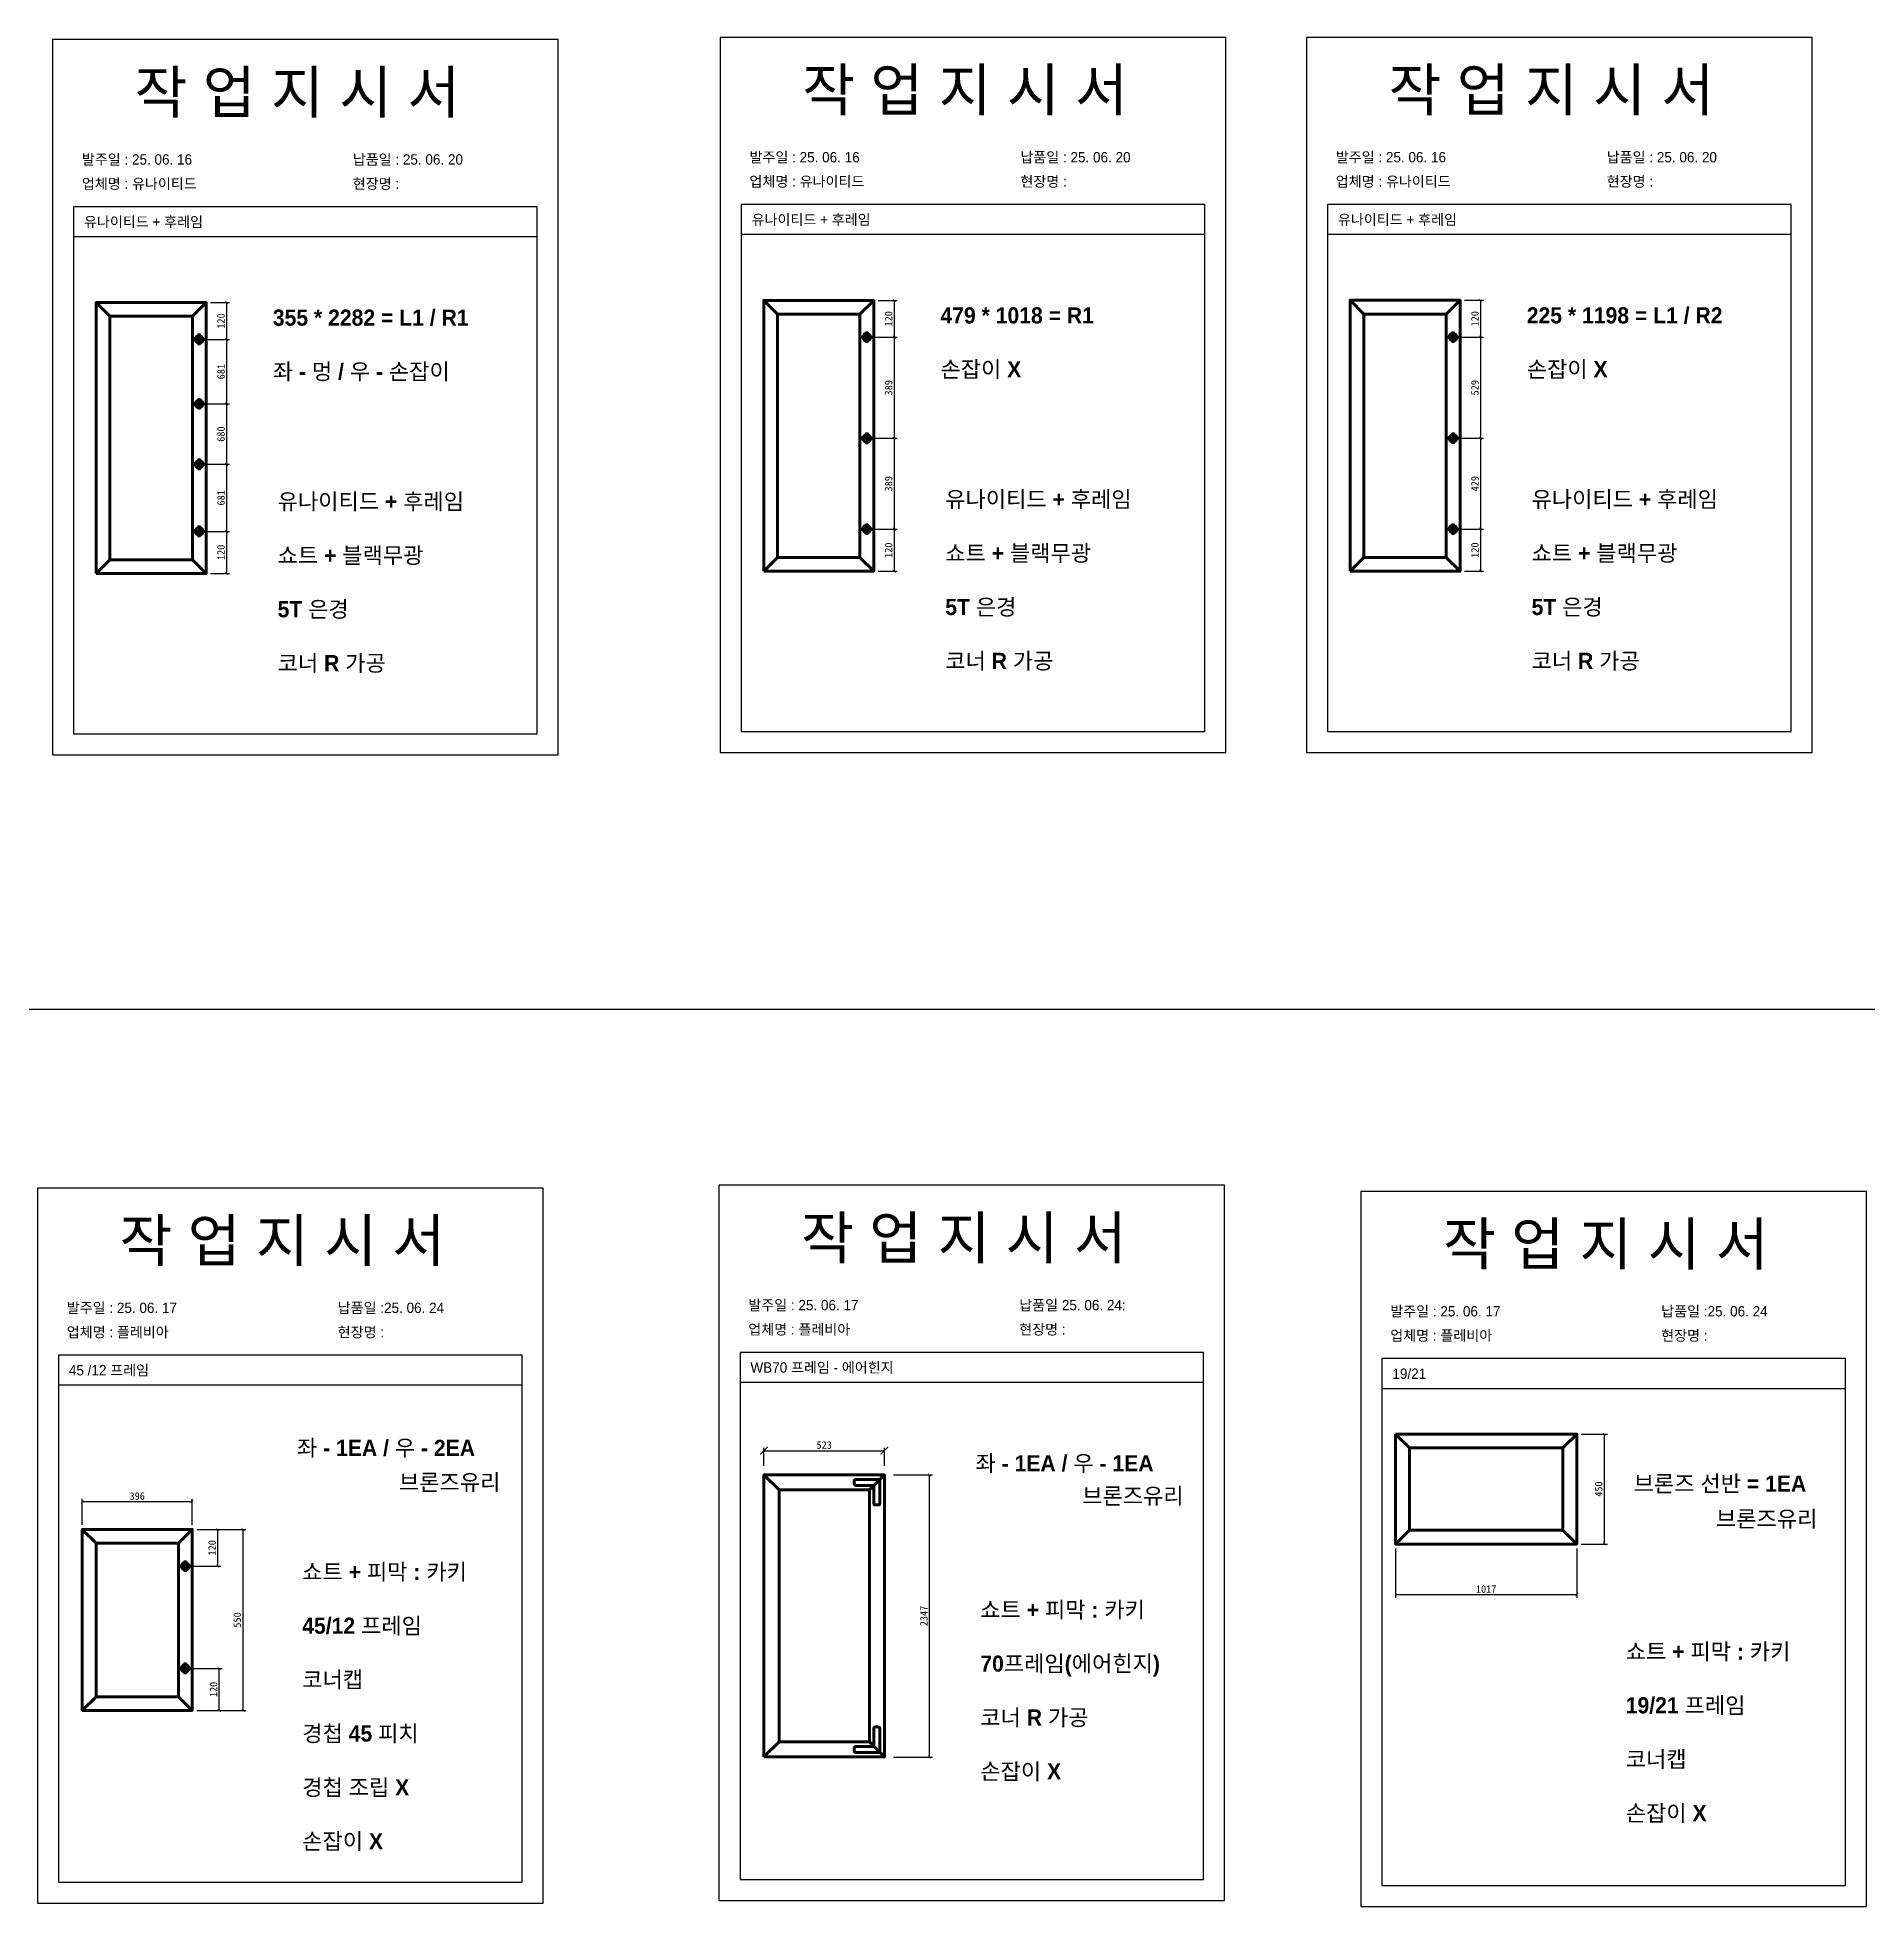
# Model space of a CAD drawing. Header units: millimetres. Extents: x -44117 to 256353, y -2095463 to 65325.
# Drawn here: x 110806 to 116882, y -157762 to -151552 of the extents above; entities that cross this region are included whole.
import ezdxf

# ---------------------------------------------------------------- set-up
doc = ezdxf.new("R2010")
doc.units = ezdxf.units.MM
doc.header["$LTSCALE"] = 10
doc.layers.add('Layer1', color=7, linetype='Continuous', lineweight=70)
doc.dimstyles.new('ISO-25', dxfattribs={"dimtxt": 2.5, "dimasz": 2.5, "dimexe": 1, "dimexo": 1, "dimtad": 1, "dimtxsty": 'Standard', "dimblk": 'ARCHTICK', "dimcen": 2.5, "dimadec": 0, "dimazin": 0, "dimtfac": 1, "dimtmove": 0, "dimatfit": 3, "dimfxl": 0, "dimarcsym": 0})

msp = doc.modelspace()

# ---------------------------------------------------------------- texts
at = {"attachment_point": 1}
for s, width, gutter_width, heights, insert, char_height in [('{\\fGulim|b0|i0|c129|p50;작 업 지 시 서}', 3307.3198183, 12.5, [-155.84554], (111128.61473, -151663.57985), 140), ('{\\fGulim|b0|i0|c129|p50;작 업 지 시 서}', 3307.3198183, 12.5, [-155.84554], (113346.48354, -151656.23024), 140), ('{\\fGulim|b0|i0|c129|p50;작 업 지 시 서}', 3307.3198183, 12.5, [-155.84554], (115294.29973, -151656.11443), 140), ('{\\fGulim|b0|i0|c129|p50;발주일 : 25. 06. 16}', 3307.3198183, 12.5, [34.50412], (110953.40537, -151940.30028), 34.3), ('{\\fGulim|b0|i0|c129|p50;납품일 : 25. 06. 20}', 3307.3198183, 12.5, [37.67976], (111853.38335, -151940.30028), 34.3), ('{\\fGulim|b0|i0|c129|p50;발주일 : 25. 06. 16}', 3307.3198183, 12.5, [34.50412], (113171.27419, -151932.95066), 34.3), ('{\\fGulim|b0|i0|c129|p50;납품일 : 25. 06. 20}', 3307.3198183, 12.5, [37.67976], (114071.25217, -151932.95066), 34.3), ('{\\fGulim|b0|i0|c129|p50;발주일 : 25. 06. 16}', 3307.3198183, 12.5, [34.50412], (115119.09037, -151932.83485), 34.3), ('{\\fGulim|b0|i0|c129|p50;납품일 : 25. 06. 20}', 3307.3198183, 12.5, [37.67976], (116019.06835, -151932.83485), 34.3), ('{\\fGulim|b0|i0|c129|p50;업체명 : 유나이티드}', 3307.3198183, 12.5, [36.11279], (110953.40537, -152020.95645), 34.3), ('{\\fGulim|b0|i0|c129|p50;현장명 : }', 3307.3198183, 12.5, [-38.2735], (111853.38335, -152020.95645), 34.3), ('{\\fGulim|b0|i0|c129|p50;업체명 : 유나이티드}', 3307.3198183, 12.5, [36.11279], (113171.27419, -152013.60684), 34.3), ('{\\fGulim|b0|i0|c129|p50;현장명 : }', 3307.3198183, 12.5, [-38.2735], (114071.25217, -152013.60684), 34.3), ('{\\fGulim|b0|i0|c129|p50;업체명 : 유나이티드}', 3307.3198183, 12.5, [36.11279], (115119.09037, -152013.49103), 34.3), ('{\\fGulim|b0|i0|c129|p50;현장명 : }', 3307.3198183, 12.5, [-38.2735], (116019.06835, -152013.49103), 34.3), ('{\\fGulim|b0|i0|c129|p50;유나이티드 + 후레임}', 3307.3198183, 12.5, [38.31917], (110960.44757, -152147.62255), 34.3), ('{\\fGulim|b0|i0|c129|p50;유나이티드 + 후레임}', 3307.3198183, 12.5, [38.31917], (113178.31639, -152140.27294), 34.3), ('{\\fGulim|b0|i0|c129|p50;유나이티드 + 후레임}', 3307.3198183, 12.5, [38.31917], (115126.13257, -152140.15713), 34.3), ('{\\fGulim|b1|i0|c129|p50;355 * 2282 = L1 / R1\\P\\P좌 - 멍 / 우 - 손잡이}', 3452.1381003, 13.04734, [-248.83742], (111587.82871, -152456.11665), 53.7028516), ('{\\fGulim|b1|i0|c129|p50;479 * 1018 = R1\\P\\P손잡이 X}', 3452.1381003, 13.04734, [-238.82141], (113805.69752, -152448.76704), 53.7028516), ('{\\fGulim|b1|i0|c129|p50;225 * 1198 = L1 / R2\\P\\P손잡이 X}', 3452.1381003, 13.04734, [-243.65183], (115753.5137, -152448.65123), 53.7028516), ('{\\fGulim|b1|i0|c129|p50;유나이티드 + 후레임\\P\\P쇼트 + 블랙무광\\P\\P5T 은경\\P\\P코너 R 가공}', 3452.1381003, 13.04734, [-604.15708], (111603.79486, -153066.93523), 53.7028516), ('{\\fGulim|b1|i0|c129|p50;유나이티드 + 후레임\\P\\P쇼트 + 블랙무광\\P\\P5T 은경\\P\\P코너 R 가공}', 3452.1381003, 13.04734, [-604.15708], (113821.66367, -153059.58562), 53.7028516), ('{\\fGulim|b1|i0|c129|p50;유나이티드 + 후레임\\P\\P쇼트 + 블랙무광\\P\\P5T 은경\\P\\P코너 R 가공}', 3452.1381003, 13.04734, [-604.15708], (115769.47985, -153059.46981), 53.7028516), ('{\\fGulim|b0|i0|c129|p50;작 업 지 시 서}', 3307.3198183, 12.5, [-155.84554], (111078.51329, -155479.09533), 140), ('{\\fGulim|b0|i0|c129|p50;작 업 지 시 서}', 3307.3198183, 12.5, [-155.84554], (113342.63033, -155470.08031), 140), ('{\\fGulim|b0|i0|c129|p50;작 업 지 시 서}', 3307.3198183, 12.5, [-155.84554], (115475.26484, -155490.64178), 140), ('{\\fGulim|b0|i0|c129|p50;발주일 : 25. 06. 17}', 3307.3198183, 12.5, [34.50412], (110903.30394, -155755.81575), 34.3), ('{\\fGulim|b0|i0|c129|p50;납품일 :25. 06. 24}', 3307.3198183, 12.5, [37.67976], (111803.28192, -155755.81575), 34.3), ('{\\fGulim|b0|i0|c129|p50;발주일 : 25. 06. 17}', 3307.3198183, 12.5, [34.50412], (113167.42097, -155746.80073), 34.3), ('{\\fGulim|b0|i0|c129|p50;납품일 25. 06. 24:}', 3307.3198183, 12.5, [37.67976], (114067.39896, -155746.80073), 34.3), ('{\\fGulim|b0|i0|c129|p50;발주일 : 25. 06. 17}', 3307.3198183, 12.5, [34.50412], (115300.05548, -155767.3622), 34.3), ('{\\fGulim|b0|i0|c129|p50;납품일 :25. 06. 24}', 3307.3198183, 12.5, [37.67976], (116200.03346, -155767.3622), 34.3), ('{\\fGulim|b0|i0|c129|p50;업체명 : 플레비아}', 3307.3198183, 12.5, [36.11279], (110903.30394, -155836.47193), 34.3), ('{\\fGulim|b0|i0|c129|p50;현장명 : }', 3307.3198183, 12.5, [-38.2735], (111803.28192, -155836.47193), 34.3), ('{\\fGulim|b0|i0|c129|p50;업체명 : 플레비아}', 3307.3198183, 12.5, [36.11279], (113167.42097, -155827.45691), 34.3), ('{\\fGulim|b0|i0|c129|p50;현장명 : }', 3307.3198183, 12.5, [-38.2735], (114067.39896, -155827.45691), 34.3), ('{\\fGulim|b0|i0|c129|p50;업체명 : 플레비아}', 3307.3198183, 12.5, [36.11279], (115300.05548, -155848.01838), 34.3), ('{\\fGulim|b0|i0|c129|p50;현장명 : }', 3307.3198183, 12.5, [-38.2735], (116200.03346, -155848.01838), 34.3), ('{\\fGulim|b0|i0|c129|p50;45 /12 프레임}', 3307.3198183, 12.5, [38.31917], (110910.34614, -155963.13803), 34.3), ('{\\fGulim|b0|i0|c129|p50;WB70 프레임 - 에어힌지}', 3307.3198183, 12.5, [38.31917], (113174.46317, -155954.12301), 34.3), ('{\\fGulim|b0|i0|c129|p50;19/21}', 3307.3198183, 12.5, [38.31917], (115307.09768, -155974.68448), 34.3), ('{\\fGulim|b1|i0|c129|p50;좌 - 1EA / 우 - 2EA}', 3452.1381003, 13.04734, [-64.85543], (111668.05908, -156211.47899), 53.7028516), ('{\\fGulim|b1|i0|c129|p50;좌 - 1EA / 우 - 1EA}', 3452.1381003, 13.04734, [-64.85543], (113922.15059, -156262.61711), 53.7028516), ('{\\fGulim|b1|i0|c129|p50;브론즈유리}', 3452.1381003, 13.04734, [-59.66984], (112006.85997, -156325.78308), 53.7028516), ('{\\fGulim|b1|i0|c129|p50;브론즈유리}', 3452.1381003, 13.04734, [-59.66984], (114276.63853, -156371.07077), 53.7028516), ('{\\fGulim|b1|i0|c129|p50;브론즈 선반 = 1EA}', 3452.1381003, 13.04734, [-57.96498], (116108.77379, -156330.16746), 53.7028516), ('{\\fGulim|b1|i0|c129|p50;브론즈유리}', 3452.1381003, 13.04734, [-59.66984], (116381.99851, -156447.26475), 53.7028516), ('{\\fGulim|b1|i0|c129|p50;쇼트 + 피막 : 카키\\P\\P45/12 프레임\\P\\P코너캡\\P\\P경첩 45 피치\\P\\P경첩 조립 X\\P\\P손잡이 X}', 3452.1381003, 13.04734, [-969.35068], (111685.55257, -156623.36896), 53.7028516), ('{\\fGulim|b1|i0|c129|p50;쇼트 + 피막 : 카키\\P\\P70프레임(에어힌지)\\P\\P코너 R 가공\\P\\P손잡이 X}', 3452.1381003, 13.04734, [-607.63782], (113938.11674, -156749.1192), 53.7028516), ('{\\fGulim|b1|i0|c129|p50;쇼트 + 피막 : 카키\\P\\P19/21 프레임\\P\\P코너캡\\P\\P손잡이 X}', 3452.1381003, 13.04734, [-606.50125], (116082.30411, -156887.76604), 53.7028516)]:
    msp.add_mtext_dynamic_manual_height_columns(s, width=width, gutter_width=gutter_width, heights=heights, dxfattribs=dict(at, insert=insert, char_height=char_height))

# ---------------------------------------------------------------- blocks, each defined once
blk = doc.blocks.new('_ArchTick')
at = {"color": 0, "linetype": 'ByBlock', "const_width": 0.15}
blk.add_lwpolyline([(-0.5, -0.5), (0.5, 0.5)], dxfattribs=at)
blk = doc.blocks.new('*D2875')
at = {"color": 0, "lineweight": -2}
for p, q in [((111335.1, -156509.2), (111498.5, -156509.2)), ((111488.5, -156509.2), (111488.5, -157110.8)), ((111335.1, -157110.8), (111498.5, -157110.8))]:
    blk.add_line(p, q, dxfattribs=at)
at = {"layer": 'Defpoints', "color": 0}
for p in [(111320.1, -156509.2), (111320.1, -157110.8), (111488.5, -157110.8)]:
    blk.add_point(p, dxfattribs=at)
at = {"color": 0, "lineweight": -2, "xscale": 10, "yscale": 10, "zscale": 10}
for p, rotation in [((111488.5, -156509.2), 90), ((111488.5, -157110.8), 270)]:
    blk.add_blockref('_ArchTick', p, dxfattribs=dict(at, rotation=rotation))
at = {"color": 0, "insert": (111469.7, -156810), "char_height": 25, "attachment_point": 5, "rotation": 90}
blk.add_mtext('550', dxfattribs=at)
blk = doc.blocks.new('*D2876')
at = {"color": 0, "lineweight": -2}
for p, q in [((110954.8, -156494.2), (110954.8, -156407.3)), ((111320.1, -156417.3), (110954.8, -156417.3)), ((111320.1, -156494.2), (111320.1, -156407.3))]:
    blk.add_line(p, q, dxfattribs=at)
at = {"layer": 'Defpoints', "color": 0}
for p in [(110954.8, -156417.3), (110954.8, -156509.2), (111320.1, -156509.2)]:
    blk.add_point(p, dxfattribs=at)
at = {"color": 0, "lineweight": -2, "xscale": 10, "yscale": 10, "zscale": 10, "rotation": 180}
blk.add_blockref('_ArchTick', (110954.8, -156417.3), dxfattribs=at)
at = {"color": 0, "lineweight": -2, "xscale": 10, "yscale": 10, "zscale": 10}
blk.add_blockref('_ArchTick', (111320.1, -156417.3), dxfattribs=at)
at = {"color": 0, "insert": (111137.4, -156398.5), "char_height": 25, "attachment_point": 5}
blk.add_mtext('396', dxfattribs=at)
blk = doc.blocks.new('*D2877')
at = {"color": 0, "lineweight": -2}
for p, q in [((111311.8, -156970.8), (111419.7, -156970.8)), ((111409.7, -157110.8), (111409.7, -156970.8)), ((111335.1, -157110.8), (111419.7, -157110.8))]:
    blk.add_line(p, q, dxfattribs=at)
at = {"layer": 'Defpoints', "color": 0}
for p in [(111296.8, -156970.8), (111409.7, -156970.8), (111320.1, -157110.8)]:
    blk.add_point(p, dxfattribs=at)
at = {"color": 0, "lineweight": -2, "xscale": 10, "yscale": 10, "zscale": 10}
for p, rotation in [((111409.7, -156970.8), 90), ((111409.7, -157110.8), 270)]:
    blk.add_blockref('_ArchTick', p, dxfattribs=dict(at, rotation=rotation))
at = {"color": 0, "insert": (111391, -157040.8), "char_height": 25, "attachment_point": 5, "rotation": 90}
blk.add_mtext('120', dxfattribs=at)
blk = doc.blocks.new('*D2878')
at = {"color": 0, "lineweight": -2}
for p, q in [((111335.1, -156509.2), (111414.7, -156509.2)), ((111404.7, -156631.5), (111404.7, -156509.2)), ((111311.8, -156631.5), (111414.7, -156631.5))]:
    blk.add_line(p, q, dxfattribs=at)
at = {"layer": 'Defpoints', "color": 0}
for p in [(111320.1, -156509.2), (111404.7, -156509.2), (111296.8, -156631.5)]:
    blk.add_point(p, dxfattribs=at)
at = {"color": 0, "lineweight": -2, "xscale": 10, "yscale": 10, "zscale": 10}
for p, rotation in [((111404.7, -156509.2), 90), ((111404.7, -156631.5), 270)]:
    blk.add_blockref('_ArchTick', p, dxfattribs=dict(at, rotation=rotation))
at = {"color": 0, "insert": (111386, -156570.4), "char_height": 25, "attachment_point": 5, "rotation": 90}
blk.add_mtext('120', dxfattribs=at)
blk = doc.blocks.new('*D2879')
at = {"color": 0, "lineweight": -2}
for p, q in [((113219.5, -156298.1), (113219.5, -156237.8)), ((113219.5, -156247.8), (113619.5, -156247.8)), ((113619.5, -156298.1), (113619.5, -156237.8))]:
    blk.add_line(p, q, dxfattribs=at)
at = {"layer": 'Defpoints', "color": 0}
for p in [(113619.5, -156247.8), (113219.5, -156328.1), (113619.5, -156328.1)]:
    blk.add_point(p, dxfattribs=at)
at = {"color": 0, "lineweight": -2, "xscale": 25, "yscale": 25, "zscale": 25, "rotation": 180}
blk.add_blockref('_ArchTick', (113219.5, -156247.8), dxfattribs=at)
at = {"color": 0, "lineweight": -2, "xscale": 25, "yscale": 25, "zscale": 25}
blk.add_blockref('_ArchTick', (113619.5, -156247.8), dxfattribs=at)
at = {"color": 0, "insert": (113419.5, -156229.1), "char_height": 25, "attachment_point": 5}
blk.add_mtext('523', dxfattribs=at)
blk = doc.blocks.new('*D2880')
at = {"color": 0, "lineweight": -2}
for p, q in [((113649.5, -156328.1), (113779.5, -156328.1)), ((113769.5, -157265.4), (113769.5, -156328.1)), ((113649.5, -157265.4), (113779.5, -157265.4))]:
    blk.add_line(p, q, dxfattribs=at)
at = {"layer": 'Defpoints', "color": 0}
for p in [(113619.5, -156328.1), (113769.5, -156328.1), (113619.5, -157265.4)]:
    blk.add_point(p, dxfattribs=at)
at = {"color": 0, "lineweight": -2, "xscale": 10, "yscale": 10, "zscale": 10}
for p, rotation in [((113769.5, -156328.1), 90), ((113769.5, -157265.4), 270)]:
    blk.add_blockref('_ArchTick', p, dxfattribs=dict(at, rotation=rotation))
at = {"color": 0, "insert": (113750.7, -156796.7), "char_height": 25, "attachment_point": 5, "rotation": 90}
blk.add_mtext('2347', dxfattribs=at)
blk = doc.blocks.new('*D2884')
at = {"color": 0, "lineweight": -2}
for p, q in [((115317.7, -156572.8), (115317.7, -156736.3)), ((115919.4, -156572.8), (115919.4, -156736.3)), ((115919.4, -156726.3), (115317.7, -156726.3))]:
    blk.add_line(p, q, dxfattribs=at)
at = {"layer": 'Defpoints', "color": 0}
for p in [(115317.7, -156557.8), (115919.4, -156557.8), (115317.7, -156726.3)]:
    blk.add_point(p, dxfattribs=at)
at = {"color": 0, "lineweight": -2, "xscale": 10, "yscale": 10, "zscale": 10, "rotation": 180}
blk.add_blockref('_ArchTick', (115317.7, -156726.3), dxfattribs=at)
at = {"color": 0, "lineweight": -2, "xscale": 10, "yscale": 10, "zscale": 10}
blk.add_blockref('_ArchTick', (115919.4, -156726.3), dxfattribs=at)
at = {"color": 0, "insert": (115618.5, -156707.5), "char_height": 25, "attachment_point": 5}
blk.add_mtext('1017', dxfattribs=at)
blk = doc.blocks.new('*D2885')
at = {"color": 0, "lineweight": -2}
for p, q in [((115934.4, -156192.5), (116021.3, -156192.5)), ((116011.3, -156557.8), (116011.3, -156192.5)), ((115934.4, -156557.8), (116021.3, -156557.8))]:
    blk.add_line(p, q, dxfattribs=at)
at = {"layer": 'Defpoints', "color": 0}
for p in [(115919.4, -156192.5), (116011.3, -156192.5), (115919.4, -156557.8)]:
    blk.add_point(p, dxfattribs=at)
at = {"color": 0, "lineweight": -2, "xscale": 10, "yscale": 10, "zscale": 10}
for p, rotation in [((116011.3, -156192.5), 90), ((116011.3, -156557.8), 270)]:
    blk.add_blockref('_ArchTick', p, dxfattribs=dict(at, rotation=rotation))
at = {"color": 0, "insert": (115992.5, -156375.2), "char_height": 25, "attachment_point": 5, "rotation": 90}
blk.add_mtext('450', dxfattribs=at)
blk = doc.blocks.new('*D2861')
at = {"color": 0, "lineweight": -2}
for p, q in [((111381.2, -152433), (111444.3, -152433)), ((111434.3, -152433), (111434.3, -152555.3)), ((111357.8, -152555.3), (111444.3, -152555.3))]:
    blk.add_line(p, q, dxfattribs=at)
at = {"layer": 'Defpoints', "color": 0}
for p in [(111366.2, -152433), (111342.8, -152555.3), (111434.3, -152555.3)]:
    blk.add_point(p, dxfattribs=at)
at = {"color": 0, "lineweight": -2, "xscale": 10, "yscale": 10, "zscale": 10}
for p, rotation in [((111434.3, -152433), 90), ((111434.3, -152555.3), 270)]:
    blk.add_blockref('_ArchTick', p, dxfattribs=dict(at, rotation=rotation))
at = {"color": 0, "insert": (111415.6, -152494.2), "char_height": 25, "attachment_point": 5, "rotation": 90}
blk.add_mtext('120', dxfattribs=at)
blk = doc.blocks.new('*D2862')
at = {"color": 0, "lineweight": -2}
for p, q in [((111357.8, -152555.3), (111444.3, -152555.3)), ((111434.3, -152555.3), (111434.3, -152769.6)), ((111357.8, -152769.6), (111444.3, -152769.6))]:
    blk.add_line(p, q, dxfattribs=at)
at = {"layer": 'Defpoints', "color": 0}
for p in [(111342.8, -152555.3), (111342.8, -152769.6), (111434.3, -152769.6)]:
    blk.add_point(p, dxfattribs=at)
at = {"color": 0, "lineweight": -2, "xscale": 10, "yscale": 10, "zscale": 10}
for p, rotation in [((111434.3, -152555.3), 90), ((111434.3, -152769.6), 270)]:
    blk.add_blockref('_ArchTick', p, dxfattribs=dict(at, rotation=rotation))
at = {"color": 0, "insert": (111415.6, -152662.5), "char_height": 25, "attachment_point": 5, "rotation": 90}
blk.add_mtext('681', dxfattribs=at)
blk = doc.blocks.new('*D2863')
at = {"color": 0, "lineweight": -2}
for p, q in [((111357.8, -152769.6), (111444.3, -152769.6)), ((111434.3, -152769.6), (111434.3, -152970.4)), ((111357.8, -152970.4), (111444.3, -152970.4))]:
    blk.add_line(p, q, dxfattribs=at)
at = {"layer": 'Defpoints', "color": 0}
for p in [(111342.8, -152769.6), (111342.8, -152970.4), (111434.3, -152970.4)]:
    blk.add_point(p, dxfattribs=at)
at = {"color": 0, "lineweight": -2, "xscale": 10, "yscale": 10, "zscale": 10}
for p, rotation in [((111434.3, -152769.6), 90), ((111434.3, -152970.4), 270)]:
    blk.add_blockref('_ArchTick', p, dxfattribs=dict(at, rotation=rotation))
at = {"color": 0, "insert": (111415.6, -152870), "char_height": 25, "attachment_point": 5, "rotation": 90}
blk.add_mtext('680', dxfattribs=at)
blk = doc.blocks.new('*D2864')
at = {"color": 0, "lineweight": -2}
for p, q in [((111357.8, -152970.4), (111444.3, -152970.4)), ((111434.3, -152970.4), (111434.3, -153193.1)), ((111357.8, -153193.1), (111444.3, -153193.1))]:
    blk.add_line(p, q, dxfattribs=at)
at = {"layer": 'Defpoints', "color": 0}
for p in [(111342.8, -152970.4), (111342.8, -153193.1), (111434.3, -153193.1)]:
    blk.add_point(p, dxfattribs=at)
at = {"color": 0, "lineweight": -2, "xscale": 10, "yscale": 10, "zscale": 10}
for p, rotation in [((111434.3, -152970.4), 90), ((111434.3, -153193.1), 270)]:
    blk.add_blockref('_ArchTick', p, dxfattribs=dict(at, rotation=rotation))
at = {"color": 0, "insert": (111415.6, -153081.7), "char_height": 25, "attachment_point": 5, "rotation": 90}
blk.add_mtext('681', dxfattribs=at)
blk = doc.blocks.new('*D2865')
at = {"color": 0, "lineweight": -2}
for p, q in [((111357.8, -153193.1), (111444.3, -153193.1)), ((111434.3, -153193.1), (111434.3, -153333.1)), ((111381.2, -153333.1), (111444.3, -153333.1))]:
    blk.add_line(p, q, dxfattribs=at)
at = {"layer": 'Defpoints', "color": 0}
for p in [(111342.8, -153193.1), (111366.2, -153333.1), (111434.3, -153333.1)]:
    blk.add_point(p, dxfattribs=at)
at = {"color": 0, "lineweight": -2, "xscale": 10, "yscale": 10, "zscale": 10}
for p, rotation in [((111434.3, -153193.1), 90), ((111434.3, -153333.1), 270)]:
    blk.add_blockref('_ArchTick', p, dxfattribs=dict(at, rotation=rotation))
at = {"color": 0, "insert": (111415.6, -153263.1), "char_height": 25, "attachment_point": 5, "rotation": 90}
blk.add_mtext('120', dxfattribs=at)
blk = doc.blocks.new('*D2866')
at = {"color": 0, "lineweight": -2}
for p, q in [((113599, -152425.7), (113662.2, -152425.7)), ((113652.2, -152425.7), (113652.2, -152548)), ((113575.7, -152548), (113662.2, -152548))]:
    blk.add_line(p, q, dxfattribs=at)
at = {"layer": 'Defpoints', "color": 0}
for p in [(113584, -152425.7), (113560.7, -152548), (113652.2, -152548)]:
    blk.add_point(p, dxfattribs=at)
at = {"color": 0, "lineweight": -2, "xscale": 10, "yscale": 10, "zscale": 10}
for p, rotation in [((113652.2, -152425.7), 90), ((113652.2, -152548), 270)]:
    blk.add_blockref('_ArchTick', p, dxfattribs=dict(at, rotation=rotation))
at = {"color": 0, "insert": (113633.4, -152486.8), "char_height": 25, "attachment_point": 5, "rotation": 90}
blk.add_mtext('120', dxfattribs=at)
blk = doc.blocks.new('*D2867')
at = {"color": 0, "lineweight": -2}
for p, q in [((113575.7, -152548), (113662.2, -152548)), ((113652.2, -152548), (113652.2, -152884.1)), ((113575.7, -152884.1), (113662.2, -152884.1))]:
    blk.add_line(p, q, dxfattribs=at)
at = {"layer": 'Defpoints', "color": 0}
for p in [(113560.7, -152548), (113560.7, -152884.1), (113652.2, -152884.1)]:
    blk.add_point(p, dxfattribs=at)
at = {"color": 0, "lineweight": -2, "xscale": 10, "yscale": 10, "zscale": 10}
for p, rotation in [((113652.2, -152548), 90), ((113652.2, -152884.1), 270)]:
    blk.add_blockref('_ArchTick', p, dxfattribs=dict(at, rotation=rotation))
at = {"color": 0, "insert": (113633.4, -152716), "char_height": 25, "attachment_point": 5, "rotation": 90}
blk.add_mtext('389', dxfattribs=at)
blk = doc.blocks.new('*D2868')
at = {"color": 0, "lineweight": -2}
for p, q in [((113575.7, -152884.1), (113662.2, -152884.1)), ((113652.2, -152884.1), (113652.2, -153185.8)), ((113575.7, -153185.8), (113662.2, -153185.8))]:
    blk.add_line(p, q, dxfattribs=at)
at = {"layer": 'Defpoints', "color": 0}
for p in [(113560.7, -152884.1), (113560.7, -153185.8), (113652.2, -153185.8)]:
    blk.add_point(p, dxfattribs=at)
at = {"color": 0, "lineweight": -2, "xscale": 10, "yscale": 10, "zscale": 10}
for p, rotation in [((113652.2, -152884.1), 90), ((113652.2, -153185.8), 270)]:
    blk.add_blockref('_ArchTick', p, dxfattribs=dict(at, rotation=rotation))
at = {"color": 0, "insert": (113633.4, -153034.9), "char_height": 25, "attachment_point": 5, "rotation": 90}
blk.add_mtext('389', dxfattribs=at)
blk = doc.blocks.new('*D2869')
at = {"color": 0, "lineweight": -2}
for p, q in [((113575.7, -153185.8), (113662.2, -153185.8)), ((113652.2, -153185.8), (113652.2, -153325.8)), ((113599, -153325.8), (113662.2, -153325.8))]:
    blk.add_line(p, q, dxfattribs=at)
at = {"layer": 'Defpoints', "color": 0}
for p in [(113560.7, -153185.8), (113584, -153325.8), (113652.2, -153325.8)]:
    blk.add_point(p, dxfattribs=at)
at = {"color": 0, "lineweight": -2, "xscale": 10, "yscale": 10, "zscale": 10}
for p, rotation in [((113652.2, -153185.8), 90), ((113652.2, -153325.8), 270)]:
    blk.add_blockref('_ArchTick', p, dxfattribs=dict(at, rotation=rotation))
at = {"color": 0, "insert": (113633.4, -153255.8), "char_height": 25, "attachment_point": 5, "rotation": 90}
blk.add_mtext('120', dxfattribs=at)
blk = doc.blocks.new('*D2870')
at = {"color": 0, "lineweight": -2}
for p, q in [((115546.9, -152425.6), (115610, -152425.6)), ((115600, -152425.6), (115600, -152547.9)), ((115523.5, -152547.9), (115610, -152547.9))]:
    blk.add_line(p, q, dxfattribs=at)
at = {"layer": 'Defpoints', "color": 0}
for p in [(115531.9, -152425.6), (115508.5, -152547.9), (115600, -152547.9)]:
    blk.add_point(p, dxfattribs=at)
at = {"color": 0, "lineweight": -2, "xscale": 10, "yscale": 10, "zscale": 10}
for p, rotation in [((115600, -152425.6), 90), ((115600, -152547.9), 270)]:
    blk.add_blockref('_ArchTick', p, dxfattribs=dict(at, rotation=rotation))
at = {"color": 0, "insert": (115581.3, -152486.7), "char_height": 25, "attachment_point": 5, "rotation": 90}
blk.add_mtext('120', dxfattribs=at)
blk = doc.blocks.new('*D2871')
at = {"color": 0, "lineweight": -2}
for p, q in [((115523.5, -152547.9), (115610, -152547.9)), ((115600, -152547.9), (115600, -152883.9)), ((115523.5, -152883.9), (115610, -152883.9))]:
    blk.add_line(p, q, dxfattribs=at)
at = {"layer": 'Defpoints', "color": 0}
for p in [(115508.5, -152547.9), (115508.5, -152883.9), (115600, -152883.9)]:
    blk.add_point(p, dxfattribs=at)
at = {"color": 0, "lineweight": -2, "xscale": 10, "yscale": 10, "zscale": 10}
for p, rotation in [((115600, -152547.9), 90), ((115600, -152883.9), 270)]:
    blk.add_blockref('_ArchTick', p, dxfattribs=dict(at, rotation=rotation))
at = {"color": 0, "insert": (115581.3, -152715.9), "char_height": 25, "attachment_point": 5, "rotation": 90}
blk.add_mtext('529', dxfattribs=at)
blk = doc.blocks.new('*D2872')
at = {"color": 0, "lineweight": -2}
for p, q in [((115523.5, -152883.9), (115610, -152883.9)), ((115600, -152883.9), (115600, -153185.6)), ((115523.5, -153185.6), (115610, -153185.6))]:
    blk.add_line(p, q, dxfattribs=at)
at = {"layer": 'Defpoints', "color": 0}
for p in [(115508.5, -152883.9), (115508.5, -153185.6), (115600, -153185.6)]:
    blk.add_point(p, dxfattribs=at)
at = {"color": 0, "lineweight": -2, "xscale": 10, "yscale": 10, "zscale": 10}
for p, rotation in [((115600, -152883.9), 90), ((115600, -153185.6), 270)]:
    blk.add_blockref('_ArchTick', p, dxfattribs=dict(at, rotation=rotation))
at = {"color": 0, "insert": (115581.3, -153034.8), "char_height": 25, "attachment_point": 5, "rotation": 90}
blk.add_mtext('429', dxfattribs=at)
blk = doc.blocks.new('*D2873')
at = {"color": 0, "lineweight": -2}
for p, q in [((115523.5, -153185.6), (115610, -153185.6)), ((115600, -153185.6), (115600, -153325.6)), ((115546.9, -153325.6), (115610, -153325.6))]:
    blk.add_line(p, q, dxfattribs=at)
at = {"layer": 'Defpoints', "color": 0}
for p in [(115508.5, -153185.6), (115531.9, -153325.6), (115600, -153325.6)]:
    blk.add_point(p, dxfattribs=at)
at = {"color": 0, "lineweight": -2, "xscale": 10, "yscale": 10, "zscale": 10}
for p, rotation in [((115600, -153185.6), 90), ((115600, -153325.6), 270)]:
    blk.add_blockref('_ArchTick', p, dxfattribs=dict(at, rotation=rotation))
at = {"color": 0, "insert": (115581.3, -153255.6), "char_height": 25, "attachment_point": 5, "rotation": 90}
blk.add_mtext('120', dxfattribs=at)

# ---------------------------------------------------------------- dimensions: what is measured, and where the dimension line sits
for base, p1, p2, text, override, picture, middle in [((111434.32961, -152555.32296), (111366.17104, -152433.02361), (111342.84914, -152555.32296), '120', {"dimscale": 10, "dimasz": 1, "dimexo": 1.5}, '*D2861', (111415.57961, -152494.17328)), ((113652.19843, -152547.97335), (113584.03985, -152425.67399), (113560.71796, -152547.97335), '120', {"dimscale": 10, "dimasz": 1, "dimexo": 1.5}, '*D2866', (113633.44843, -152486.82367)), ((115600.01461, -152547.85754), (115531.85603, -152425.55818), (115508.53414, -152547.85754), '120', {"dimscale": 10, "dimasz": 1, "dimexo": 1.5}, '*D2870', (115581.26461, -152486.70786)), ((111434.32961, -152769.60252), (111342.84914, -152555.32296), (111342.84914, -152769.60252), '681', {"dimscale": 10, "dimasz": 1, "dimexo": 1.5}, '*D2862', (111415.57961, -152662.46274)), ((113652.19843, -152884.0506), (113560.71796, -152547.97335), (113560.71796, -152884.0506), '389', {"dimscale": 10, "dimasz": 1, "dimexo": 1.5}, '*D2867', (113633.44843, -152716.01197)), ((115600.01461, -152883.93479), (115508.53414, -152547.85754), (115508.53414, -152883.93479), '529', {"dimscale": 10, "dimasz": 1, "dimexo": 1.5}, '*D2871', (115581.26461, -152715.89616)), ((111434.32961, -152970.38416), (111342.84914, -152769.60252), (111342.84914, -152970.38416), '680', {"dimscale": 10, "dimasz": 1, "dimexo": 1.5}, '*D2863', (111415.57961, -152869.99334)), ((113652.19843, -153185.75031), (113560.71796, -152884.0506), (113560.71796, -153185.75031), '389', {"dimscale": 10, "dimasz": 1, "dimexo": 1.5}, '*D2868', (113633.44843, -153034.90045)), ((115600.01461, -153185.6345), (115508.53414, -152883.93479), (115508.53414, -153185.6345), '429', {"dimscale": 10, "dimasz": 1, "dimexo": 1.5}, '*D2872', (115581.26461, -153034.78465)), ((111434.32961, -153193.09993), (111342.84914, -152970.38416), (111342.84914, -153193.09993), '681', {"dimscale": 10, "dimasz": 1, "dimexo": 1.5}, '*D2864', (111415.57961, -153081.74204)), ((111434.32961, -153333.10689), (111342.84914, -153193.09993), (111366.17104, -153333.10689), '120', {"dimscale": 10, "dimasz": 1, "dimexo": 1.5}, '*D2865', (111415.57961, -153263.10341)), ((113652.19843, -153325.75727), (113560.71796, -153185.75031), (113584.03985, -153325.75727), '120', {"dimscale": 10, "dimasz": 1, "dimexo": 1.5}, '*D2869', (113633.44843, -153255.75379)), ((115600.01461, -153325.64147), (115508.53414, -153185.6345), (115531.85603, -153325.64147), '120', {"dimscale": 10, "dimasz": 1, "dimexo": 1.5}, '*D2873', (115581.26461, -153255.63799)), ((113769.48931, -156328.07769), (113619.49095, -157265.36367), (113619.49095, -156328.07769), '2347', {"dimscale": 10, "dimasz": 1, "dimexo": 3, "dimtxsty": 'Standard'}, '*D2880', (113750.73931, -156796.72068)), ((111404.74053, -156509.2027), (111296.75791, -156631.50206), (111320.07981, -156509.2027), '120', {"dimscale": 10, "dimasz": 1, "dimexo": 1.5, "dimtxsty": 'Standard'}, '*D2878', (111385.99053, -156570.35238)), ((111409.74053, -156970.82625), (111320.07981, -157110.83321), (111296.75791, -156970.82625), '120', {"dimscale": 10, "dimasz": 1, "dimexo": 1.5, "dimtxsty": 'Standard'}, '*D2877', (111390.99053, -157040.82973))]:
    dim = msp.add_linear_dim(base=base, p1=p1, p2=p2, angle=90, text=text, dimstyle='ISO-25', override=override)
    dim.commit()
    dim.dimension.update_dxf_attribs({"geometry": picture, "text_midpoint": middle})
for base, p1, p2, angle, text, picture, middle in [((116011.29162, -156192.51233), (115919.36286, -156557.83786), (115919.36286, -156192.51233), 270, '450', '*D2885', (116011.29162, -156375.1751)), ((111488.49572, -157110.83321), (111320.07981, -156509.2027), (111320.07981, -157110.83321), 90, '550', '*D2875', (111488.49572, -156810.01796))]:
    dim = msp.add_linear_dim(base=base, p1=p1, p2=p2, angle=angle, text=text, dimstyle='ISO-25', override={"dimscale": 10, "dimasz": 1, "dimexo": 1.5, "dimtxsty": 'Standard'})
    dim.commit()
    dim.dimension.update_dxf_attribs({"geometry": picture, "text_midpoint": middle, "dimtype": 160})
dim = msp.add_linear_dim(base=(113619.49095, -156247.81789), p1=(113219.49095, -156328.07769), p2=(113619.49095, -156328.07769), text='523', dimstyle='ISO-25', override={"dimscale": 10, "dimexo": 3, "dimtxsty": 'Standard'})
dim.commit()
dim.dimension.update_dxf_attribs({"geometry": '*D2879', "text_midpoint": (113419.49095, -156229.06789)})
for base, p1, p2, text, picture, middle in [((110954.75429, -156417.27395), (111320.07981, -156509.2027), (110954.75429, -156509.2027), '396', '*D2876', (111137.41705, -156417.27395)), ((115317.73235, -156726.25377), (115919.36286, -156557.83786), (115317.73235, -156557.83786), '1017', '*D2884', (115618.54761, -156726.25377))]:
    dim = msp.add_linear_dim(base=base, p1=p1, p2=p2, text=text, dimstyle='ISO-25', override={"dimscale": 10, "dimasz": 1, "dimexo": 1.5, "dimtxsty": 'Standard'})
    dim.commit()
    dim.dimension.update_dxf_attribs({"geometry": picture, "text_midpoint": middle, "dimtype": 160})

# ---------------------------------------------------------------- linework, layer by layer
for p, q in [((112465.80812, -152114.58707), (110925.80812, -152114.58707)), ((114683.67694, -152107.23745), (113143.67694, -152107.23745)), ((116631.49312, -152107.12164), (115091.49312, -152107.12164)), ((112465.80812, -152214.58707), (110925.80812, -152214.58707)), ((114683.67694, -152207.23745), (113143.67694, -152207.23745)), ((116631.49312, -152207.12164), (115091.49312, -152207.12164)), ((112415.70669, -155930.10254), (110875.70669, -155930.10254)), ((114679.82372, -155921.08752), (113139.82372, -155921.08752)), ((116812.45823, -155941.64899), (115272.45823, -155941.64899)), ((112415.70669, -156030.10254), (110875.70669, -156030.10254)), ((114679.82372, -156021.08752), (113139.82372, -156021.08752)), ((116812.45823, -156041.64899), (115272.45823, -156041.64899))]:
    msp.add_line(p, q)
at = {"color": 1}
msp.add_line((104268.80493, -154781.20963), (196537.95179, -154781.20963), dxfattribs=at)
msp.add_line((104268.80493, -154781.20963), (196537.95179, -154781.20963), dxfattribs=at)
for points in [[(110855.80812, -153935.41734), (112535.80812, -153935.41734), (112535.80812, -151559.41734), (110855.80812, -151559.41734)], [(113073.67694, -153928.06773), (114753.67694, -153928.06773), (114753.67694, -151552.06773), (113073.67694, -151552.06773)], [(115021.49312, -153927.95192), (116701.49312, -153927.95192), (116701.49312, -151551.95192), (115021.49312, -151551.95192)], [(110805.70669, -157750.93282), (112485.70669, -157750.93282), (112485.70669, -155374.93282), (110805.70669, -155374.93282)], [(113069.82372, -157741.9178), (114749.82372, -157741.9178), (114749.82372, -155365.9178), (113069.82372, -155365.9178)], [(115202.45823, -157762.47927), (116882.45823, -157762.47927), (116882.45823, -155386.47927), (115202.45823, -155386.47927)]]:
    msp.add_lwpolyline(points, close=True)
for points in [[(110925.80812, -152114.58707), (110925.80812, -153865.41734), (112465.80812, -153865.41734), (112465.80812, -152114.58707)], [(113143.67694, -152107.23745), (113143.67694, -153858.06773), (114683.67694, -153858.06773), (114683.67694, -152107.23745)], [(115091.49312, -152107.12164), (115091.49312, -153857.95192), (116631.49312, -153857.95192), (116631.49312, -152107.12164)], [(110875.70669, -155930.10254), (110875.70669, -157680.93282), (112415.70669, -157680.93282), (112415.70669, -155930.10254)], [(113139.82372, -155921.08752), (113139.82372, -157671.9178), (114679.82372, -157671.9178), (114679.82372, -155921.08752)], [(115272.45823, -155941.64899), (115272.45823, -157692.47927), (116812.45823, -157692.47927), (116812.45823, -155941.64899)]]:
    msp.add_lwpolyline(points)
at = {"layer": 'Layer1'}
for p, q in [((111046.51121, -152478.6893), (111000.84552, -152433.02361)), ((111320.50535, -152478.6893), (111366.17104, -152433.02361)), ((113264.38002, -152471.33968), (113218.71433, -152425.67399)), ((113538.37416, -152471.33968), (113584.03985, -152425.67399)), ((115212.1962, -152471.22387), (115166.53051, -152425.55818)), ((115486.19034, -152471.22387), (115531.85603, -152425.55818)), ((113560.71796, -152528.99189), (113560.71796, -152566.95481)), ((115508.53414, -152528.87608), (115508.53414, -152566.839)), ((111342.84914, -152536.3415), (111342.84914, -152574.30442)), ((111342.84914, -152750.62107), (111342.84914, -152788.58398)), ((113560.71796, -152865.06914), (113560.71796, -152903.03205)), ((115508.53414, -152864.95333), (115508.53414, -152902.91624)), ((111342.84914, -152951.4027), (111342.84914, -152989.36562)), ((111342.84914, -153174.11847), (111342.84914, -153212.08138)), ((113560.71796, -153166.76886), (113560.71796, -153204.73177)), ((115508.53414, -153166.65305), (115508.53414, -153204.61596)), ((111000.84552, -153333.10689), (111046.51121, -153287.4412)), ((111366.17104, -153333.10689), (111320.50535, -153287.4412)), ((113218.71433, -153325.75727), (113264.38002, -153280.09158)), ((113584.03985, -153325.75727), (113538.37416, -153280.09158)), ((115166.53051, -153325.64147), (115212.1962, -153279.97578)), ((115531.85603, -153325.64147), (115486.19034, -153279.97578)), ((115317.73235, -156192.51233), (115363.39804, -156238.17802)), ((115873.69717, -156238.17802), (115919.36286, -156192.51233)), ((113269.49095, -156378.07769), (113219.49095, -156328.07769)), ((113569.49095, -156378.07769), (113619.49095, -156328.07769)), ((113619.49095, -156328.07769), (113569.49095, -156378.07769)), ((111000.41998, -156554.86839), (110954.75429, -156509.2027)), ((111274.41412, -156554.86839), (111320.07981, -156509.2027)), ((115317.73235, -156557.83786), (115363.39804, -156512.17217)), ((115873.69717, -156512.17217), (115919.36286, -156557.83786)), ((111296.75791, -156612.5206), (111296.75791, -156650.48351)), ((111296.75791, -156951.84479), (111296.75791, -156989.80771)), ((110954.75429, -157110.83321), (111000.41998, -157065.16752)), ((111320.07981, -157110.83321), (111274.41412, -157065.16752)), ((113269.49095, -157215.36367), (113219.49095, -157265.36367)), ((113619.49095, -157265.36367), (113569.49095, -157215.36367))]:
    msp.add_line(p, q, dxfattribs=at)
for points in [[(111000.84552, -153333.10689), (111366.17104, -153333.10689), (111366.17104, -152433.02361), (111000.84552, -152433.02361)], [(113218.71433, -153325.75727), (113584.03985, -153325.75727), (113584.03985, -152425.67399), (113218.71433, -152425.67399)], [(115166.53051, -153325.64147), (115531.85603, -153325.64147), (115531.85603, -152425.55818), (115166.53051, -152425.55818)], [(111046.51121, -153287.4412), (111320.50535, -153287.4412), (111320.50535, -152478.6893), (111046.51121, -152478.6893)], [(113264.38002, -153280.09158), (113538.37416, -153280.09158), (113538.37416, -152471.33968), (113264.38002, -152471.33968)], [(115212.1962, -153279.97578), (115486.19034, -153279.97578), (115486.19034, -152471.22387), (115212.1962, -152471.22387)], [(111361.8306, -152555.32296), (111323.86768, -152555.32296)], [(113579.69941, -152547.97335), (113541.7365, -152547.97335)], [(115527.5156, -152547.85754), (115489.55268, -152547.85754)], [(111361.8306, -152769.60252), (111323.86768, -152769.60252)], [(113579.69941, -152884.0506), (113541.7365, -152884.0506)], [(115527.5156, -152883.93479), (115489.55268, -152883.93479)], [(111361.8306, -152970.38416), (111323.86768, -152970.38416)], [(111361.8306, -153193.09993), (111323.86768, -153193.09993)], [(113579.69941, -153185.75031), (113541.7365, -153185.75031)], [(115527.5156, -153185.6345), (115489.55268, -153185.6345)], [(115317.73235, -156192.51233), (115317.73235, -156557.83786), (115919.36286, -156557.83786), (115919.36286, -156192.51233)], [(115363.39804, -156238.17802), (115363.39804, -156512.17217), (115873.69717, -156512.17217), (115873.69717, -156238.17802)], [(113219.49095, -157265.36367), (113619.49095, -157265.36367), (113619.49095, -156328.07769), (113219.49095, -156328.07769)], [(113269.49095, -157215.36367), (113569.49095, -157215.36367), (113569.49095, -156378.07769), (113269.49095, -156378.07769)], [(110954.75429, -157110.83321), (111320.07981, -157110.83321), (111320.07981, -156509.2027), (110954.75429, -156509.2027)], [(111000.41998, -157065.16752), (111274.41412, -157065.16752), (111274.41412, -156554.86839), (111000.41998, -156554.86839)], [(111315.73937, -156631.50206), (111277.77646, -156631.50206)], [(111315.73937, -156970.82625), (111277.77646, -156970.82625)]]:
    msp.add_lwpolyline(points, close=True, dxfattribs=at)
for points in [[(113599.49095, -156428.07769), (113589.49095, -156428.07769, -0.4142135624), (113584.49095, -156423.07769), (113584.49095, -156363.07769), (113524.49095, -156363.07769, -0.4142135624), (113519.49095, -156358.07769), (113519.49095, -156348.07769, -0.4142135624), (113524.49095, -156343.07769), (113604.49095, -156343.07769), (113604.49095, -156423.07769, -0.4142135624)], [(113599.49095, -157165.36367), (113589.49095, -157165.36367, 0.4142135624), (113584.49095, -157170.36367), (113584.49095, -157230.36367), (113524.49095, -157230.36367, 0.4142135624), (113519.49095, -157235.36367), (113519.49095, -157245.36367, 0.4142135624), (113524.49095, -157250.36367), (113604.49095, -157250.36367), (113604.49095, -157170.36367, 0.4142135624)]]:
    msp.add_lwpolyline(points, format="xyb", close=True, dxfattribs=at)
for centre in [(111342.84914, -152555.32296), (113560.71796, -152547.97335), (115508.53414, -152547.85754), (111342.84914, -152769.60252), (113560.71796, -152884.0506), (115508.53414, -152883.93479), (111342.84914, -152970.38416), (111342.84914, -153193.09993), (113560.71796, -153185.75031), (115508.53414, -153185.6345), (111296.75791, -156631.50206), (111296.75791, -156970.82625)]:
    msp.add_circle(centre, 12.6543, dxfattribs=at)

msp.set_redraw_order([(e.dxf.handle, doc.entitydb.next_handle()) for e in msp.query("TEXT MTEXT ATTDEF DIMENSION ARC_DIMENSION")])  # texts and dimensions are drawn at this point

doc.saveas('drawing.dxf')
